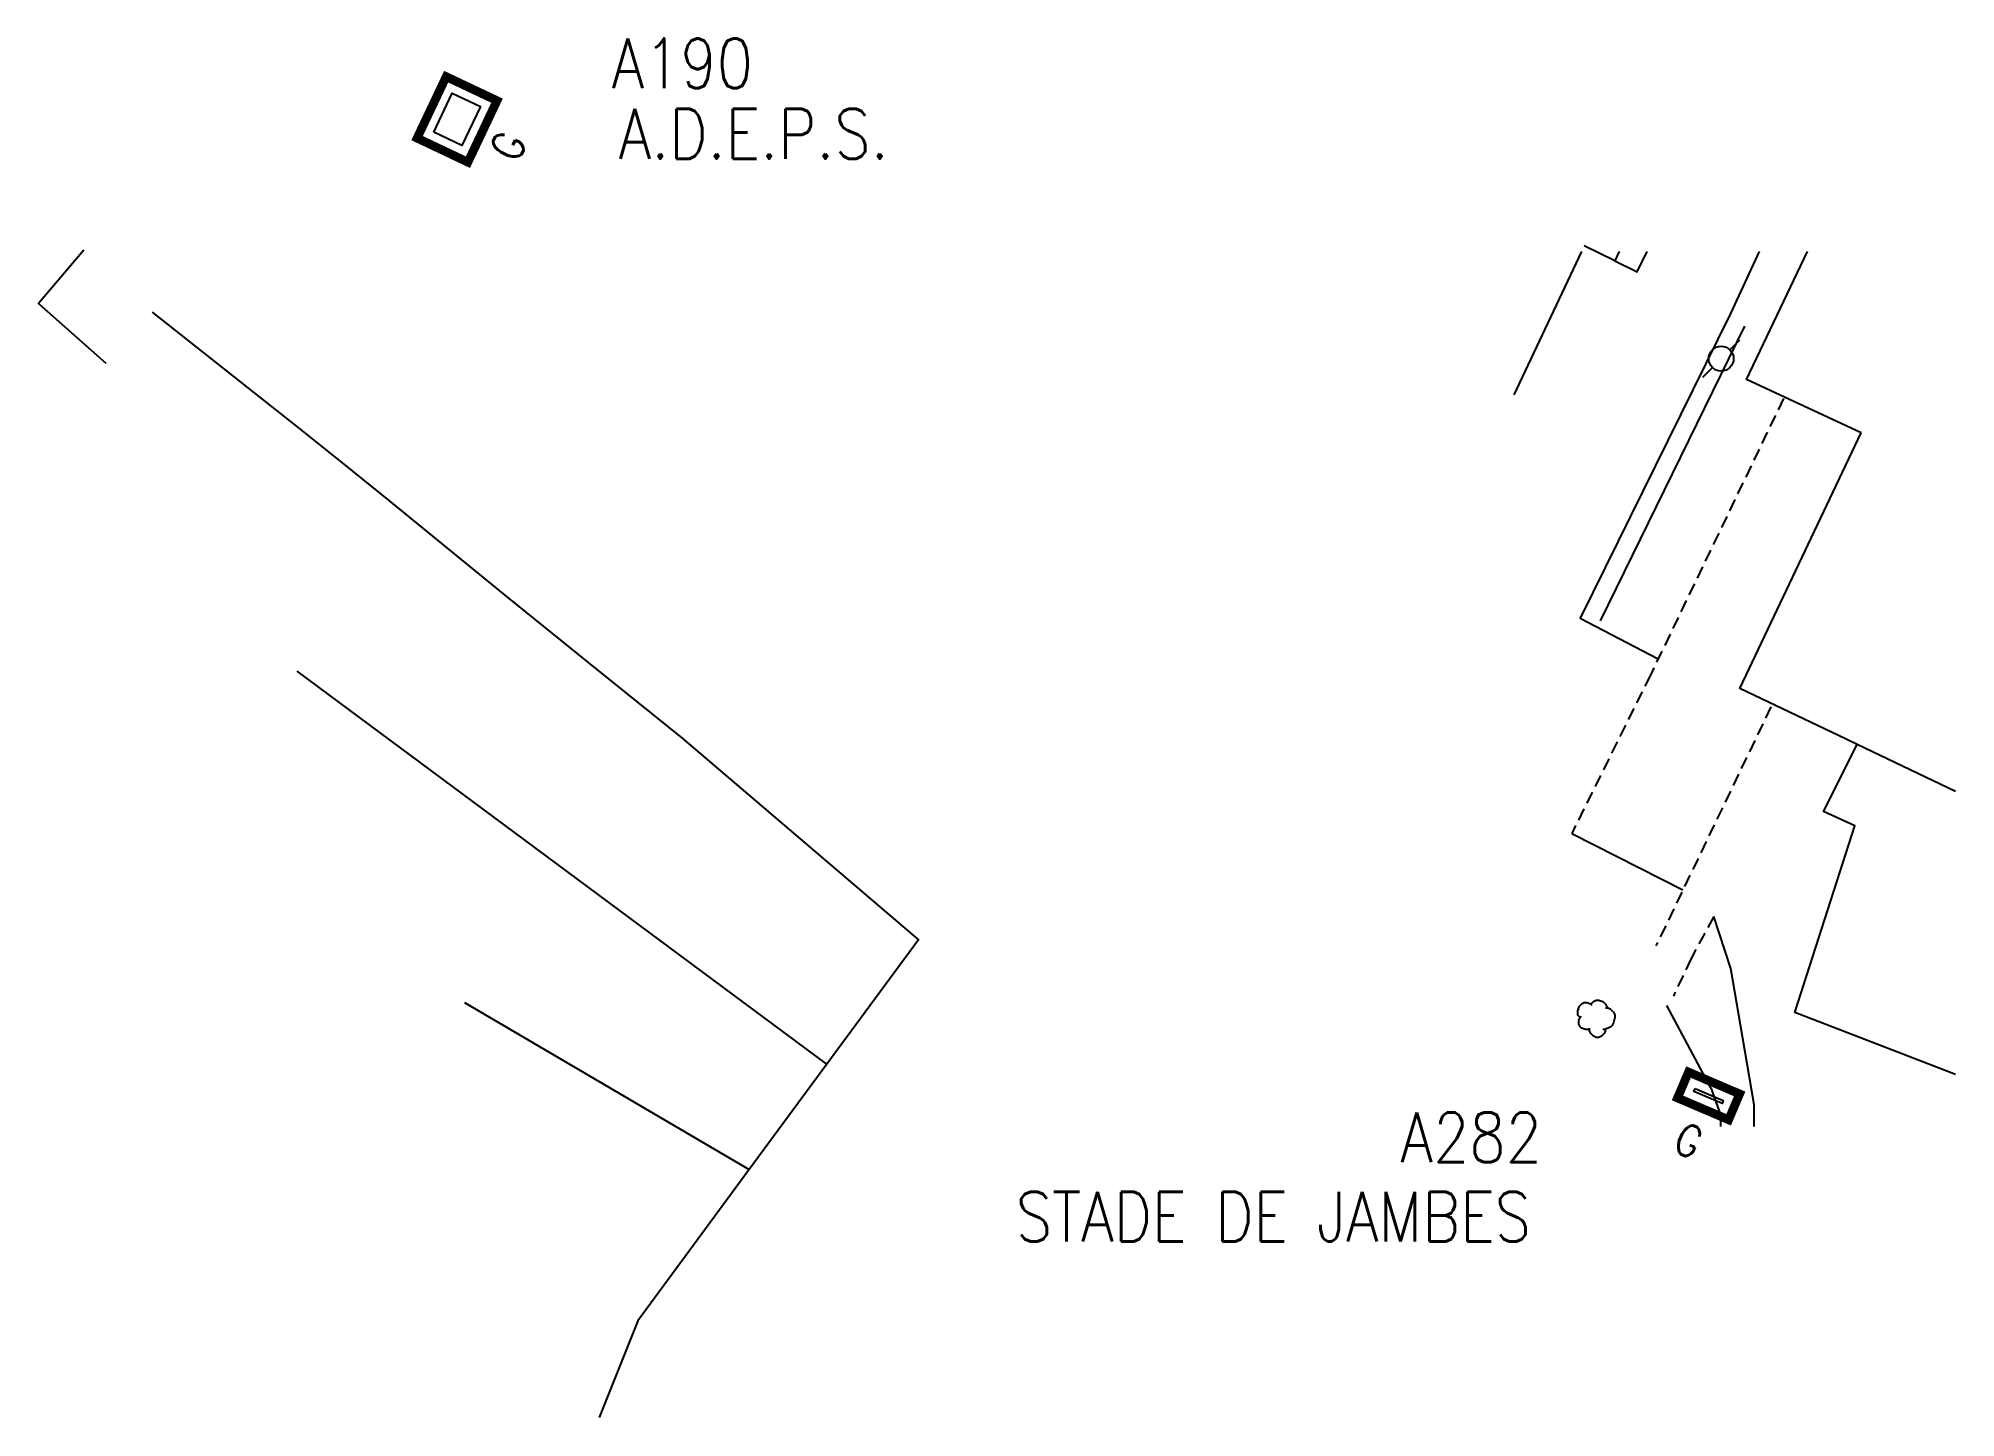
# Model space of a CAD drawing. Header units: millimetres. Extents: x 185009 to 186000, y 127000 to 127985.
# Drawn here: x 185923 to 186000, y 127453.2 to 127508.6 of the extents above; entities that cross this region are included whole.
import ezdxf
from ezdxf.enums import TextEntityAlignment as Align

# ---------------------------------------------------------------- set-up
doc = ezdxf.new("R2010")
doc.units = ezdxf.units.MM
doc.linetypes.add('DASHED', pattern=[0.75, 0.5, -0.25])
doc.layers.get('0').update_dxf_attribs({"linetype": 'CONTINUOUS'})
for name, color, linetype in [('G_210', 7, 'CONTINUOUS'), ('W0017', 7, 'CONTINUOUS'), ('W0100', 7, 'CONTINUOUS'), ('W0103', 7, 'CONTINUOUS'), ('W0112', 1, 'DASHED'), ('W0210', 7, 'CONTINUOUS'), ('W0212', 7, 'CONTINUOUS'), ('W0300', 7, 'CONTINUOUS'), ('W0310', 7, 'CONTINUOUS'), ('W0322', 7, 'CONTINUOUS'), ('W0323', 7, 'CONTINUOUS'), ('W0473', 7, 'CONTINUOUS')]:
    doc.layers.add(name, color=color, linetype=linetype)
doc.styles.get("Standard").update_dxf_attribs({"font": 'romans.shx', "width": 0.85})

# ---------------------------------------------------------------- blocks, each defined once
blk = doc.blocks.new('*U104')
at = {"layer": 'G_210', "color": 0, "linetype": 'Continuous', "const_width": 0.35, "flags": 128}
blk.add_lwpolyline([(-0.752, 3.463), (1.254, 2.427), (0, 0), (-2.006, 1.037)], close=True, dxfattribs=at)
at = {"layer": 'G_210', "color": 0, "linetype": 'Continuous'}
blk.add_lwpolyline([(-1.332, 1.251), (-0.537, 2.79), (0.58, 2.212), (-0.215, 0.674)], close=True, dxfattribs=at)
at = {"layer": 'G_210', "insert": (1.635, 0.586), "char_height": 1.255, "width": 1.49263, "attachment_point": 5, "rotation": 62.67083}
blk.add_mtext('G', dxfattribs=at)
at = {"layer": 'G_210', "color": 0, "linetype": 'Continuous', "width": 0.75}
for tag, height, p in [('NUM', 4, (2, 16)), ('NOM', 4, (2, 11)), ('BCL', 3, (2, 7))]:
    blk.add_attdef(tag, text='', height=height, dxfattribs=at).set_placement(p, align=Align.MIDDLE)
at = {"layer": 'G_210', "color": 0, "linetype": 'Continuous', "width": 0.75, "flags": 3}
for tag, p in [('DEF_LEG', (2.139, -3.111)), ('DEF_COUP', (2.139, -5.611)), ('DEF_TYPE', (2.139, -8.111))]:
    blk.add_attdef(tag, text='', height=1.2, dxfattribs=at).set_placement(p, align=Align.MIDDLE)
blk = doc.blocks.new('*U107')
at = {"layer": 'G_210', "color": 0, "linetype": 'Continuous', "const_width": 0.35, "flags": 128}
blk.add_lwpolyline([(0.022, 2.501), (1.025, 1.983), (0, 0), (-1.003, 0.518)], close=True, dxfattribs=at)
at = {"layer": 'G_210', "color": 0, "linetype": 'Continuous'}
blk.add_lwpolyline([(-0.329, 0.733), (0.236, 1.827), (0.351, 1.768), (-0.215, 0.674)], close=True, dxfattribs=at)
at = {"layer": 'G_210', "insert": (1.737, 0.315), "char_height": 1.255, "width": 0.99263, "attachment_point": 5, "rotation": 62.67083}
blk.add_mtext('G', dxfattribs=at)
at = {"layer": 'G_210', "color": 0, "linetype": 'Continuous', "width": 0.75}
for tag, height, p in [('NUM', 4, (2, 16)), ('NOM', 4, (2, 11)), ('BCL', 3, (2, 7))]:
    blk.add_attdef(tag, text='', height=height, dxfattribs=at).set_placement(p, align=Align.MIDDLE)
at = {"layer": 'G_210', "color": 0, "linetype": 'Continuous', "width": 0.75, "flags": 3}
for tag, p in [('DEF_LEG', (2.139, -3.111)), ('DEF_COUP', (2.139, -5.611)), ('DEF_TYPE', (2.139, -8.111))]:
    blk.add_attdef(tag, text='', height=1.2, dxfattribs=at).set_placement(p, align=Align.MIDDLE)
blk = doc.blocks.new('arbre-bis-trai')
for p, q in [((-13, 1), (-12, 2)), ((7, 9), (7, 8)), ((-7, -8), (-6, -8)), ((6, -9), (6, -8))]:
    blk.add_line(p, q)
for points in [[(-4, 10), (-5, 11), (-8, 12), (-10, 12), (-12, 11), (-14, 9), (-15, 6), (-15, 3), (-13, 1)], [(-7, -8), (-9, -8), (-12, -7), (-13, -6), (-14, -4), (-14, -3), (-14, -1), (-13, 1)], [(-5, 11), (-3, 13), (-1, 14), (1, 14), (4, 13), (6, 11), (7, 9)], [(10, 7), (8, 8), (6, 8)], [(10, 7), (12, 5), (13, 3), (13, 1), (12, -3), (11, -5), (10, -6), (8, -7)], [(-6, -9), (-6, -8), (-6, -7)], [(6, -9), (5, -11), (4, -12), (3, -13), (1, -14), (-1, -14), (-3, -13), (-5, -11), (-6, -9)], [(8, -7), (5, -8), (4, -8)]]:
    blk.add_lwpolyline(points)
blk = doc.blocks.new('T194')
at = {"color": 3, "linetype": 'Continuous', "xscale": 0.1071428571428571, "yscale": 0.1071428571428571}
blk.add_blockref('arbre-bis-trai', (0, 0), dxfattribs=at)
blk = doc.blocks.new('poteaudivers')
for p, q in [((3, 3), (6, 6)), ((-3, -3), (-6, -6))]:
    blk.add_line(p, q)
blk.add_circle((0, 0), 4)
blk = doc.blocks.new('T516')
at = {"linetype": 'Continuous', "xscale": 0.125, "yscale": 0.125}
blk.add_blockref('poteaudivers', (0, 0), dxfattribs=at)

msp = doc.modelspace()

# ---------------------------------------------------------------- linework, layer by layer
at = {"layer": 'W0017', "color": 252}
for points in [[(185992.111, 127500), (185990.954, 127497.506), (185984.914, 127485.274), (185988.05, 127483.636)], [(185986.303, 127499.628), (185987.21, 127499.185), (185987.602, 127500)], [(185984.578, 127476.628), (185989.045, 127474.366)]]:
    msp.add_lwpolyline(points, dxfattribs=at)
at = {"layer": 'W0100', "color": 252, "flags": 128}
msp.add_lwpolyline([(185924.815, 127500.045), (185922.982, 127497.904), (185925.699, 127495.514)], dxfattribs=at)
at = {"layer": 'W0100', "color": 252}
msp.add_lwpolyline([(185984.972, 127500), (185982.258, 127494.24)], dxfattribs=at)
at = {"layer": 'W0103', "color": 252}
for points in [[(185986.48, 127500), (185986.303, 127499.628), (185985.079, 127500.227)], [(185996.206, 127492.717), (185991.599, 127494.857), (185994.047, 127500)], [(186000, 127478.312), (185996.049, 127480.197), (185995.598, 127480.412), (185991.334, 127482.447), (185996.206, 127492.717)], [(186000, 127466.953), (185993.536, 127469.437), (185995.951, 127476.939), (185994.688, 127477.515), (185996.049, 127480.197)]]:
    msp.add_lwpolyline(points, dxfattribs=at)
at = {"layer": 'W0112', "color": 252, "linetype": 'DASHED'}
msp.add_lwpolyline([(185993.084, 127494.091), (185987.739, 127482.989), (185984.578, 127476.628)], dxfattribs=at)
at = {"layer": 'W0112', "color": 252}
for points in [[(185992.581, 127481.71), (185987.959, 127472.11)], [(185990.287, 127473.288), (185989.371, 127471.609), (185988.662, 127470.093)]]:
    msp.add_lwpolyline(points, dxfattribs=at)
at = {"layer": 'W0210', "color": 252}
msp.add_lwpolyline([(185990.17, 127466.411), (185990.559, 127465.329), (185990.556, 127464.863)], dxfattribs=at)
at = {"layer": 'W0212', "color": 252}
msp.add_lwpolyline([(185991.908, 127464.863), (185991.909, 127465.733), (185991.532, 127467.929), (185990.974, 127471.208), (185990.287, 127473.288)], dxfattribs=at)
at = {"layer": 'W0310', "color": 252}
msp.add_lwpolyline([(185985.739, 127485.173), (185991.528, 127497.003)], dxfattribs=at)
at = {"layer": 'W0322', "color": 252, "flags": 128}
for points in [[(185927.555, 127497.56), (185930.5, 127495.234), (185933.444, 127492.908), (185935.252, 127491.454), (185937.061, 127490), (185939.465, 127488.036), (185941.87, 127486.072), (185945.356, 127483.265), (185948.841, 127480.457), (185953.588, 127476.406), (185958.335, 127472.356), (185954.655, 127467.362), (185951.536, 127463.128), (185947.063, 127457.058), (185945.514, 127453.17)], [(185954.655, 127467.362), (185933.377, 127483.143)], [(185940.097, 127469.834), (185951.536, 127463.128)]]:
    msp.add_lwpolyline(points, dxfattribs=at)
at = {"layer": 'W0323', "color": 252}
msp.add_lwpolyline([(185990.17, 127466.411), (185988.396, 127469.717)], dxfattribs=at)

# ---------------------------------------------------------------- block references
at = {"layer": 'G_210'}
ref = msp.add_blockref('*U104', (185940.238, 127503.584), dxfattribs=dict(at, rotation=2.007046510155656))
ref.add_attrib('NUM', 'A190', dxfattribs={"color": 0, "linetype": 'Continuous', "height": 2, "width": 0.85}).set_placement((185948.848, 127507.556), align=Align.MIDDLE)
ref.add_attrib('NOM', 'A.D.E.P.S.', dxfattribs={"color": 0, "linetype": 'Continuous', "height": 2, "width": 0.85}).set_placement((185951.719, 127504.725), align=Align.MIDDLE)
ref = msp.add_blockref('*U107', (185988.827, 127466.007), dxfattribs=dict(at, rotation=274.2338453376942))
ref.add_attrib('NUM', 'A282', dxfattribs={"color": 0, "linetype": 'Continuous', "height": 2, "width": 0.85}).set_placement((185980.539, 127464.429), align=Align.MIDDLE)
ref.add_attrib('NOM', 'STADE DE JAMBES', dxfattribs={"color": 0, "linetype": 'Continuous', "height": 2, "width": 0.85}).set_placement((185972.595, 127461.244), align=Align.MIDDLE)
at = {"layer": 'W0300', "color": 252, "xscale": 0.5, "yscale": 0.5, "zscale": 0.5}
msp.add_blockref('T194', (185985.609, 127469.19), dxfattribs=at)
at = {"layer": 'W0473', "color": 252}
msp.add_blockref('T516', (185990.581, 127495.694), dxfattribs=at)

doc.saveas('drawing.dxf')
